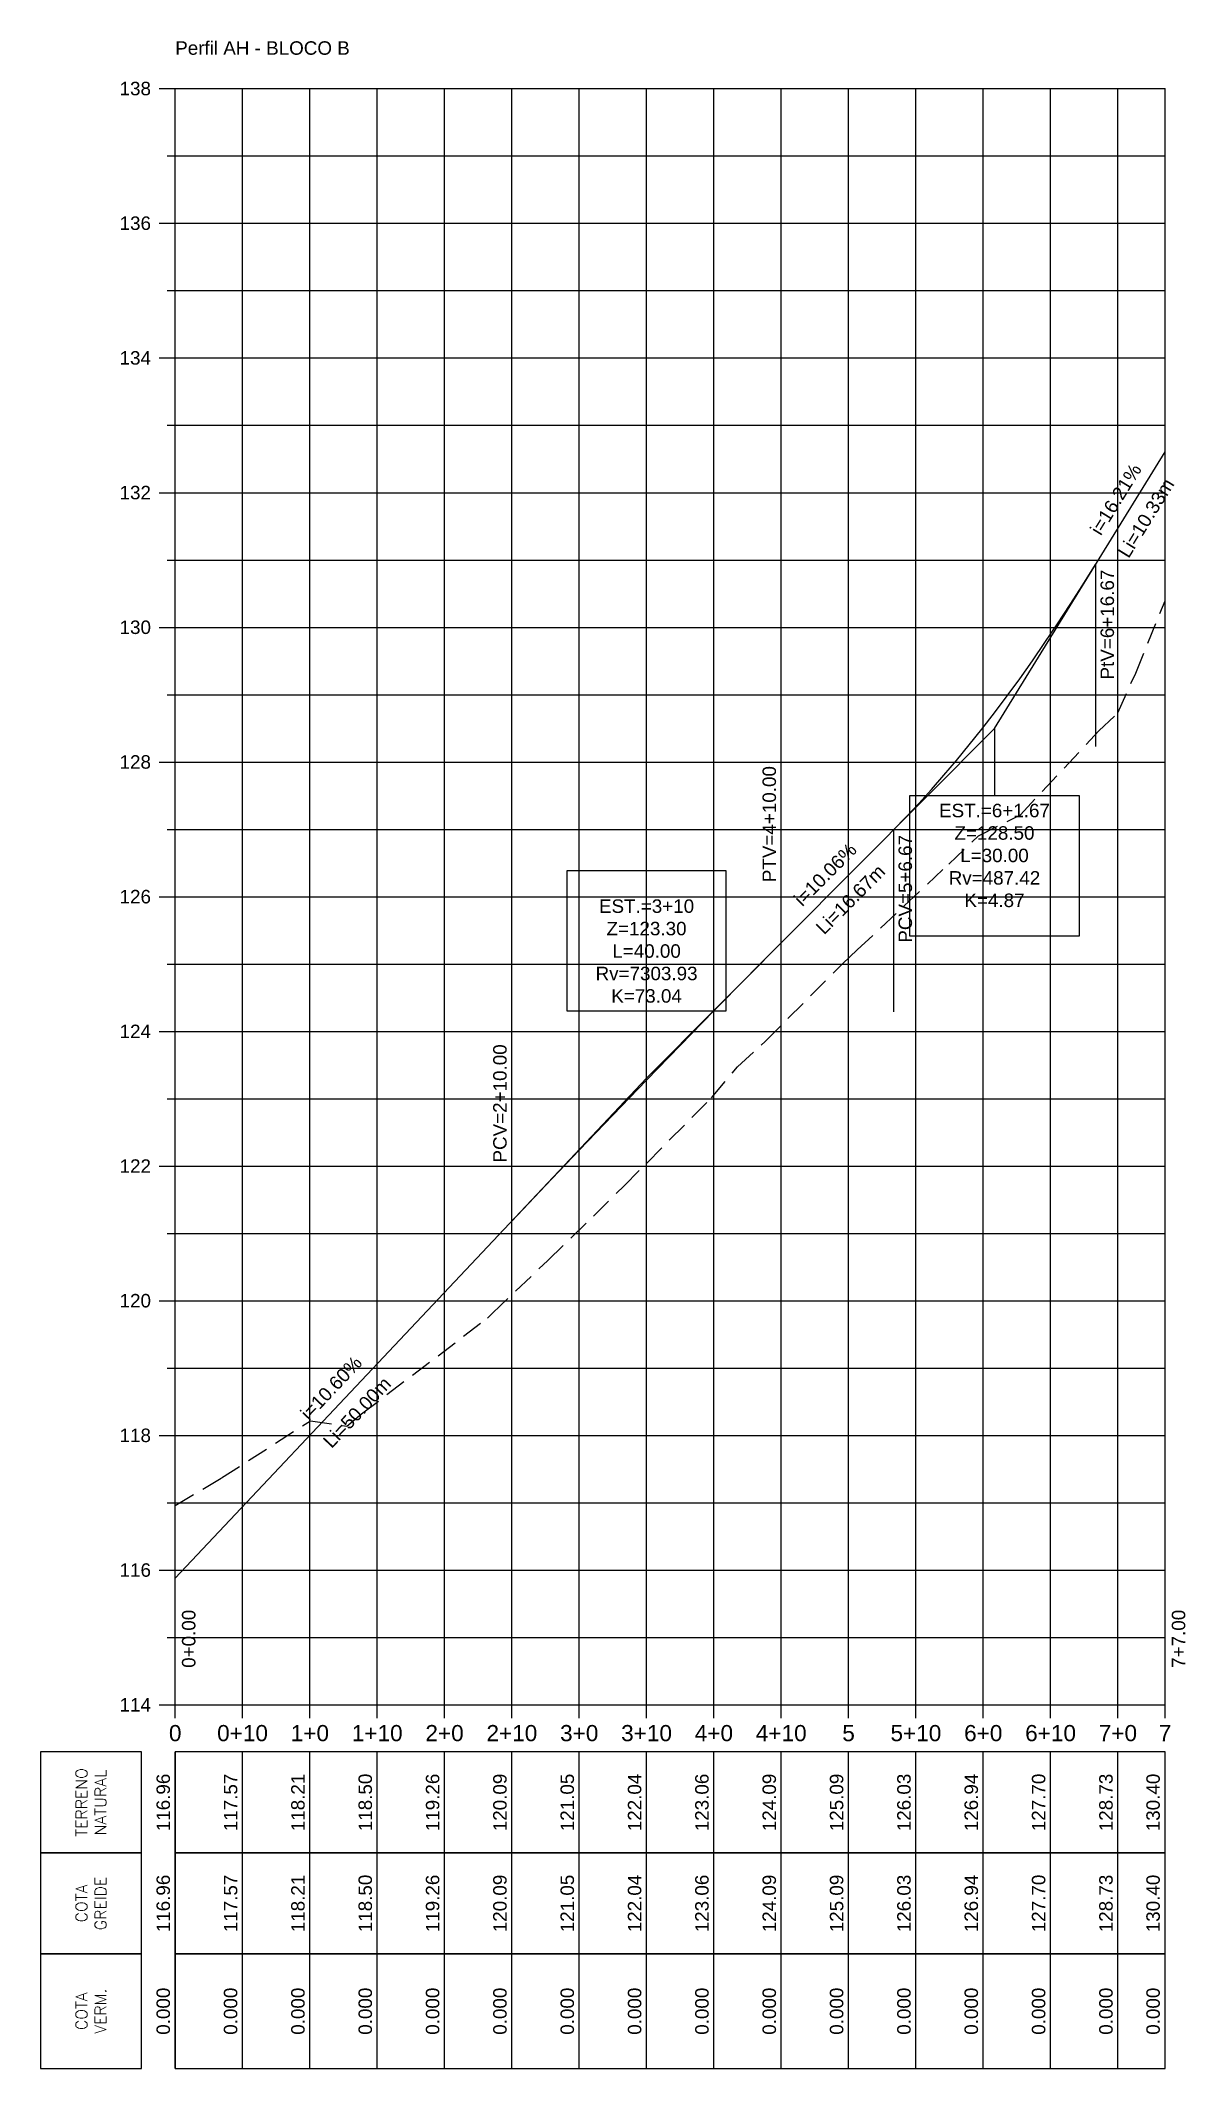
# Model space of a CAD drawing. Header units: metres. Extents: x 436314 to 439216, y 9612307 to 9615043.
# Drawn here: x 436824.7 to 436994.8, y 9612798.3 to 9613099.4 of the extents above; entities that cross this region are included whole.
import ezdxf

# ---------------------------------------------------------------- set-up
doc = ezdxf.new("R2010")
doc.units = ezdxf.units.M
doc.linetypes.add('HIDDEN', pattern=[9.525, 6.35, -3.175])
for name, color, linetype in [('Borda', 1, 'Continuous'), ('Cota', 2, 'Continuous'), ('COTA-TN', 7, 'Continuous'), ('Estacas', 7, 'Continuous'), ('Malha', 251, 'Continuous'), ('Perfil visualização', 7, 'Continuous'), ('PIs', 2, 'Continuous'), ('Plataforma 1', 10, 'Continuous'), ('Terreno', 3, 'HIDDEN'), ('TEXTO', 7, 'Continuous'), ('TXT-Curvas', 7, 'Continuous'), ('TXT-Estacas', 7, 'Continuous'), ('TXT-Perfil', 7, 'Continuous')]:
    doc.layers.add(name, color=color, linetype=linetype)
doc.styles.add('ARIAL', font='arial.ttf')
doc.styles.add('ROMANS', font='romans.shx')

msp = doc.modelspace()

# ---------------------------------------------------------------- texts
at = {"layer": 'Cota', "color": 2, "linetype": 'Continuous', "lineweight": -3, "char_height": 2, "attachment_point": 6, "style": 'ARIAL'}
for s, insert in [('{\\C256;138  }', (436841.14, 9613092.28)), ('{\\C256;136  }', (436841.14, 9613072.28)), ('{\\C256;134  }', (436841.14, 9613052.28)), ('{\\C256;132  }', (436841.14, 9613032.28)), ('{\\C256;130  }', (436841.14, 9613012.28)), ('{\\C256;128  }', (436841.14, 9612992.28)), ('{\\C256;126  }', (436841.14, 9612972.28)), ('{\\C256;124  }', (436841.14, 9612952.28)), ('{\\C256;122  }', (436841.14, 9612932.28)), ('{\\C256;120  }', (436841.14, 9612912.28)), ('{\\C256;118  }', (436841.14, 9612892.28)), ('{\\C256;116  }', (436841.14, 9612872.28)), ('{\\C256;114  }', (436841.14, 9612852.28))]:
    msp.add_mtext(s, dxfattribs=dict(at, insert=insert))
at = {"layer": 'Estacas', "color": 7, "linetype": 'Continuous', "lineweight": -3, "char_height": 2.4, "attachment_point": 2, "style": 'ARIAL'}
for s, insert in [('{\\C256;0}', (436844.74, 9612849.28)), ('{\\C256;0+10}', (436854.74, 9612849.28)), ('{\\C256;1+0}', (436864.74, 9612849.28)), ('{\\C256;1+10}', (436874.74, 9612849.28)), ('{\\C256;2+0}', (436884.74, 9612849.28)), ('{\\C256;2+10}', (436894.74, 9612849.28)), ('{\\C256;3+0}', (436904.74, 9612849.28)), ('{\\C256;3+10}', (436914.74, 9612849.28)), ('{\\C256;4+0}', (436924.74, 9612849.28)), ('{\\C256;4+10}', (436934.74, 9612849.28)), ('{\\C256;5}', (436944.74, 9612849.28)), ('{\\C256;5+10}', (436954.74, 9612849.28)), ('{\\C256;6+0}', (436964.74, 9612849.28)), ('{\\C256;6+10}', (436974.74, 9612849.28)), ('{\\C256;7+0}', (436984.74, 9612849.28)), ('{\\C256;7}', (436991.74, 9612849.28))]:
    msp.add_mtext(s, dxfattribs=dict(at, insert=insert))
at = {"layer": 'Perfil visualização', "color": 7, "linetype": 'Continuous', "lineweight": -3, "char_height": 1.7, "attachment_point": 5, "rotation": 90, "style": 'ROMANS'}
for s, insert in [('{\\C256;TERRENO\\PNATURAL}', (436832.24, 9612837.78)), ('{\\C256;COTA\\PGREIDE}', (436832.24, 9612822.78)), ('{\\C256;COTA\\PVERM.}', (436832.24, 9612806.78))]:
    msp.add_mtext(s, dxfattribs=dict(at, insert=insert))
at = {"layer": 'TEXTO', "color": 4, "linetype": 'Continuous', "lineweight": -3, "insert": (436844.74, 9613097.28), "char_height": 2, "attachment_point": 7, "style": 'ARIAL'}
msp.add_mtext('Perfil AH - BLOCO B', dxfattribs=at)
at = {"layer": 'TEXTO', "color": 7, "linetype": 'Continuous', "lineweight": -3, "char_height": 2, "style": 'ARIAL'}
for s, insert, attachment_point, rotation in [('i=16.21%', (436985.3, 9613030.76), 8, 58.3314), ('Li=10.33m', (436988.07, 9613029.05), 2, 58.3314), ('i=10.06%', (436942.01, 9612974.87), 8, 45.1613), ('Li=16.67m', (436944.32, 9612972.58), 2, 45.1613), ('i=10.60%', (436868.65, 9612898.63), 8, 46.6794), ('Li=50.00m', (436871.01, 9612896.4), 2, 46.6794)]:
    msp.add_mtext(s, dxfattribs=dict(at, insert=insert, attachment_point=attachment_point, rotation=rotation))
at = {"layer": 'TXT-Curvas', "color": 7, "linetype": 'Continuous', "lineweight": -3, "char_height": 2, "rotation": 90, "style": 'ARIAL'}
for s, insert, attachment_point in [('{\\C256;PtV=6+16.67}', (436982.16, 9613020.85), 3), ('{\\C256;PTV=4+10.00}', (436933.99, 9612991.68), 9), ('{\\C256;PCV=5+6.67}', (436952.16, 9612981.45), 3), ('{\\C256;PCV=2+10.00}', (436893.99, 9612950.36), 9)]:
    msp.add_mtext(s, dxfattribs=dict(at, insert=insert, attachment_point=attachment_point))
at = {"layer": 'TXT-Curvas', "color": 7, "linetype": 'Continuous', "lineweight": -3, "char_height": 2, "style": 'ARIAL'}
for s, insert, attachment_point in [('EST.=6+1.67\\PZ=128.50\\PL=30.00\\PRv=487.42\\PK=4.87', (436966.41, 9612986.08), 2), ('EST.=3+10\\PZ=123.30\\PL=40.00\\PRv=7303.93\\PK=73.04', (436914.74, 9612956.52), 8)]:
    msp.add_mtext(s, dxfattribs=dict(at, insert=insert, attachment_point=attachment_point))
at = {"layer": 'TXT-Estacas', "color": 7, "linetype": 'Continuous', "lineweight": -3, "char_height": 2, "attachment_point": 2, "rotation": 90, "style": 'ARIAL'}
for s, insert in [('0+0.00', (436845.74, 9612862.08)), ('7+7.00', (436992.74, 9612862.08))]:
    msp.add_mtext(s, dxfattribs=dict(at, insert=insert))
at = {"layer": 'TXT-Perfil', "color": 7, "linetype": 'Continuous', "lineweight": -3, "char_height": 2, "attachment_point": 8, "rotation": 90, "style": 'ARIAL'}
for s, insert in [('116.96', (436843.99, 9612837.78)), ('117.57', (436853.99, 9612837.78)), ('118.21', (436863.99, 9612837.78)), ('118.50', (436873.99, 9612837.78)), ('119.26', (436883.99, 9612837.78)), ('120.09', (436893.99, 9612837.78)), ('121.05', (436903.99, 9612837.78)), ('122.04', (436913.99, 9612837.78)), ('123.06', (436923.99, 9612837.78)), ('124.09', (436933.99, 9612837.78)), ('125.09', (436943.99, 9612837.78)), ('126.03', (436953.99, 9612837.78)), ('126.94', (436963.99, 9612837.78)), ('127.70', (436973.99, 9612837.78)), ('128.73', (436983.99, 9612837.78)), ('130.40', (436990.99, 9612837.78)), ('116.96', (436843.99, 9612822.78)), ('117.57', (436853.99, 9612822.78)), ('118.21', (436863.99, 9612822.78)), ('118.50', (436873.99, 9612822.78)), ('119.26', (436883.99, 9612822.78)), ('120.09', (436893.99, 9612822.78)), ('121.05', (436903.99, 9612822.78)), ('122.04', (436913.99, 9612822.78)), ('123.06', (436923.99, 9612822.78)), ('124.09', (436933.99, 9612822.78)), ('125.09', (436943.99, 9612822.78)), ('126.03', (436953.99, 9612822.78)), ('126.94', (436963.99, 9612822.78)), ('127.70', (436973.99, 9612822.78)), ('128.73', (436983.99, 9612822.78)), ('130.40', (436990.99, 9612822.78)), ('0.000', (436843.99, 9612806.78)), ('0.000', (436853.99, 9612806.78)), ('0.000', (436863.99, 9612806.78)), ('0.000', (436873.99, 9612806.78)), ('0.000', (436883.99, 9612806.78)), ('0.000', (436893.99, 9612806.78)), ('0.000', (436903.99, 9612806.78)), ('0.000', (436913.99, 9612806.78)), ('0.000', (436923.99, 9612806.78)), ('0.000', (436933.99, 9612806.78)), ('0.000', (436943.99, 9612806.78)), ('0.000', (436953.99, 9612806.78)), ('0.000', (436963.99, 9612806.78)), ('0.000', (436973.99, 9612806.78)), ('0.000', (436983.99, 9612806.78)), ('0.000', (436990.99, 9612806.78))]:
    msp.add_mtext(s, dxfattribs=dict(at, insert=insert))

# ---------------------------------------------------------------- linework, layer by layer
at = {"layer": 'Borda', "color": 3, "linetype": 'Continuous', "lineweight": -3}
for p, q in [((436842.34, 9613092.28), (436844.74, 9613092.28)), ((436843.54, 9613082.28), (436844.74, 9613082.28)), ((436842.34, 9613072.28), (436844.74, 9613072.28)), ((436843.54, 9613062.28), (436844.74, 9613062.28)), ((436842.34, 9613052.28), (436844.74, 9613052.28)), ((436843.54, 9613042.28), (436844.74, 9613042.28)), ((436842.34, 9613032.28), (436844.74, 9613032.28)), ((436843.54, 9613022.28), (436844.74, 9613022.28)), ((436842.34, 9613012.28), (436844.74, 9613012.28)), ((436843.54, 9613002.28), (436844.74, 9613002.28)), ((436842.34, 9612992.28), (436844.74, 9612992.28)), ((436843.54, 9612982.28), (436844.74, 9612982.28)), ((436842.34, 9612972.28), (436844.74, 9612972.28)), ((436843.54, 9612962.28), (436844.74, 9612962.28)), ((436842.34, 9612952.28), (436844.74, 9612952.28)), ((436843.54, 9612942.28), (436844.74, 9612942.28)), ((436842.34, 9612932.28), (436844.74, 9612932.28)), ((436843.54, 9612922.28), (436844.74, 9612922.28)), ((436842.34, 9612912.28), (436844.74, 9612912.28)), ((436843.54, 9612902.28), (436844.74, 9612902.28)), ((436842.34, 9612892.28), (436844.74, 9612892.28)), ((436843.54, 9612882.28), (436844.74, 9612882.28)), ((436842.34, 9612872.28), (436844.74, 9612872.28)), ((436843.54, 9612862.28), (436844.74, 9612862.28)), ((436842.34, 9612852.28), (436844.74, 9612852.28)), ((436842.34, 9612852.28), (436844.74, 9612852.28))]:
    msp.add_line(p, q, dxfattribs=at)
at = {"layer": 'Borda', "color": 1, "linetype": 'Continuous', "lineweight": -3}
for p, q in [((436844.74, 9612852.28), (436844.74, 9613092.28)), ((436844.74, 9613092.28), (436991.74, 9613092.28)), ((436991.74, 9612852.28), (436991.74, 9613092.28)), ((436844.74, 9612852.28), (436991.74, 9612852.28))]:
    msp.add_line(p, q, dxfattribs=at)
at = {"layer": 'COTA-TN', "color": 8, "linetype": 'Continuous', "lineweight": -3}
for p, q in [((436844.74, 9612798.28), (436844.74, 9612845.28)), ((436854.74, 9612798.28), (436854.74, 9612845.28)), ((436864.74, 9612798.28), (436864.74, 9612845.28)), ((436874.74, 9612798.28), (436874.74, 9612845.28)), ((436884.74, 9612798.28), (436884.74, 9612845.28)), ((436894.74, 9612798.28), (436894.74, 9612845.28)), ((436904.74, 9612798.28), (436904.74, 9612845.28)), ((436914.74, 9612798.28), (436914.74, 9612845.28)), ((436924.74, 9612798.28), (436924.74, 9612845.28)), ((436934.74, 9612798.28), (436934.74, 9612845.28)), ((436944.74, 9612798.28), (436944.74, 9612845.28)), ((436954.74, 9612798.28), (436954.74, 9612845.28)), ((436964.74, 9612798.28), (436964.74, 9612845.28)), ((436974.74, 9612798.28), (436974.74, 9612845.28)), ((436984.74, 9612798.28), (436984.74, 9612845.28)), ((436991.74, 9612798.28), (436991.74, 9612845.28))]:
    msp.add_line(p, q, dxfattribs=at)
for points in [[(436839.74, 9612830.28), (436839.74, 9612845.28), (436824.74, 9612845.28), (436824.74, 9612830.28)], [(436844.74, 9612830.28), (436991.74, 9612830.28), (436991.74, 9612845.28), (436844.74, 9612845.28)], [(436839.74, 9612815.28), (436839.74, 9612830.28), (436824.74, 9612830.28), (436824.74, 9612815.28)], [(436844.74, 9612815.28), (436991.74, 9612815.28), (436991.74, 9612830.28), (436844.74, 9612830.28)], [(436839.74, 9612798.28), (436839.74, 9612815.28), (436824.74, 9612815.28), (436824.74, 9612798.28)], [(436844.74, 9612798.28), (436991.74, 9612798.28), (436991.74, 9612815.28), (436844.74, 9612815.28)]]:
    msp.add_3dface(points, dxfattribs=at)
at = {"layer": 'Estacas', "color": 3, "linetype": 'Continuous', "lineweight": -3}
for p, q in [((436844.74, 9612850.28), (436844.74, 9612852.28)), ((436854.74, 9612850.28), (436854.74, 9612852.28)), ((436864.74, 9612850.28), (436864.74, 9612852.28)), ((436874.74, 9612850.28), (436874.74, 9612852.28)), ((436884.74, 9612850.28), (436884.74, 9612852.28)), ((436894.74, 9612850.28), (436894.74, 9612852.28)), ((436904.74, 9612850.28), (436904.74, 9612852.28)), ((436914.74, 9612850.28), (436914.74, 9612852.28)), ((436924.74, 9612850.28), (436924.74, 9612852.28)), ((436934.74, 9612850.28), (436934.74, 9612852.28)), ((436944.74, 9612850.28), (436944.74, 9612852.28)), ((436954.74, 9612850.28), (436954.74, 9612852.28)), ((436964.74, 9612850.28), (436964.74, 9612852.28)), ((436974.74, 9612850.28), (436974.74, 9612852.28)), ((436984.74, 9612850.28), (436984.74, 9612852.28)), ((436991.74, 9612850.28), (436991.74, 9612852.28))]:
    msp.add_line(p, q, dxfattribs=at)
at = {"layer": 'Malha', "color": 251, "linetype": 'Continuous', "lineweight": -3}
for p, q in [((436844.74, 9613092.28), (436991.74, 9613092.28)), ((436844.74, 9612852.28), (436844.74, 9613092.28)), ((436854.74, 9612852.28), (436854.74, 9613092.28)), ((436864.74, 9612852.28), (436864.74, 9613092.28)), ((436874.74, 9612852.28), (436874.74, 9613092.28)), ((436884.74, 9612852.28), (436884.74, 9613092.28)), ((436894.74, 9612852.28), (436894.74, 9613092.28)), ((436904.74, 9612852.28), (436904.74, 9613092.28)), ((436914.74, 9612852.28), (436914.74, 9613092.28)), ((436924.74, 9612852.28), (436924.74, 9613092.28)), ((436934.74, 9612852.28), (436934.74, 9613092.28)), ((436944.74, 9612852.28), (436944.74, 9613092.28)), ((436954.74, 9612852.28), (436954.74, 9613092.28)), ((436964.74, 9612852.28), (436964.74, 9613092.28)), ((436974.74, 9612852.28), (436974.74, 9613092.28)), ((436984.74, 9612852.28), (436984.74, 9613092.28)), ((436991.74, 9612852.28), (436991.74, 9613092.28)), ((436844.74, 9613082.28), (436991.74, 9613082.28)), ((436844.74, 9613072.28), (436991.74, 9613072.28)), ((436844.74, 9613062.28), (436991.74, 9613062.28)), ((436844.74, 9613052.28), (436991.74, 9613052.28)), ((436844.74, 9613042.28), (436991.74, 9613042.28)), ((436844.74, 9613032.28), (436991.74, 9613032.28)), ((436844.74, 9613022.28), (436991.74, 9613022.28)), ((436844.74, 9613012.28), (436991.74, 9613012.28)), ((436844.74, 9613002.28), (436991.74, 9613002.28)), ((436844.74, 9612992.28), (436991.74, 9612992.28)), ((436844.74, 9612982.28), (436991.74, 9612982.28)), ((436844.74, 9612972.28), (436991.74, 9612972.28)), ((436844.74, 9612962.28), (436991.74, 9612962.28)), ((436844.74, 9612952.28), (436991.74, 9612952.28)), ((436844.74, 9612942.28), (436991.74, 9612942.28)), ((436844.74, 9612932.28), (436991.74, 9612932.28)), ((436844.74, 9612922.28), (436991.74, 9612922.28)), ((436844.74, 9612912.28), (436991.74, 9612912.28)), ((436844.74, 9612902.28), (436991.74, 9612902.28)), ((436844.74, 9612892.28), (436991.74, 9612892.28)), ((436844.74, 9612882.28), (436991.74, 9612882.28)), ((436844.74, 9612872.28), (436991.74, 9612872.28)), ((436844.74, 9612862.28), (436991.74, 9612862.28)), ((436844.74, 9612852.28), (436991.74, 9612852.28)), ((436844.74, 9612852.28), (436991.74, 9612852.28))]:
    msp.add_line(p, q, dxfattribs=at)
at = {"layer": 'PIs', "color": 2, "linetype": 'Continuous', "lineweight": -3}
for p, q in [((436844.74, 9612852.28), (436844.74, 9613092.28)), ((436991.74, 9612852.28), (436991.74, 9613092.28))]:
    msp.add_line(p, q, dxfattribs=at)
at = {"layer": 'Plataforma 1', "color": 10, "linetype": 'Continuous', "lineweight": -3, "ltscale": 2}
for p, q in [((436966.41, 9612997.28), (436991.74, 9613038.34)), ((436979.54, 9613018.6), (436981.41, 9613021.6)), ((436977.66, 9613015.66), (436979.54, 9613018.6)), ((436975.79, 9613012.81), (436977.66, 9613015.66)), ((436973.91, 9613010.02), (436975.79, 9613012.81)), ((436970.16, 9613004.66), (436972.04, 9613007.3)), ((436972.04, 9613007.3), (436973.91, 9613010.02)), ((436968.29, 9613002.09), (436970.16, 9613004.66)), ((436966.41, 9612999.59), (436968.29, 9613002.09)), ((436964.54, 9612997.16), (436966.41, 9612999.59)), ((436914.74, 9612945.32), (436966.41, 9612997.28)), ((436962.66, 9612994.81), (436964.54, 9612997.16)), ((436958.91, 9612990.32), (436960.79, 9612992.53)), ((436960.79, 9612992.53), (436962.66, 9612994.81)), ((436957.04, 9612988.18), (436958.91, 9612990.32)), ((436955.16, 9612986.11), (436957.04, 9612988.18)), ((436951.41, 9612982.2), (436953.29, 9612984.12)), ((436953.29, 9612984.12), (436955.16, 9612986.11)), ((436929.74, 9612960.39), (436934.74, 9612965.43)), ((436924.74, 9612955.31), (436929.74, 9612960.39)), ((436919.74, 9612950.19), (436924.74, 9612955.31)), ((436914.74, 9612945.04), (436919.74, 9612950.19)), ((436844.74, 9612871.09), (436914.74, 9612945.32)), ((436909.74, 9612939.86), (436914.74, 9612945.04)), ((436904.74, 9612934.65), (436909.74, 9612939.86)), ((436899.74, 9612929.4), (436904.74, 9612934.65)), ((436894.74, 9612924.11), (436899.74, 9612929.4))]:
    msp.add_line(p, q, dxfattribs=at)
at = {"layer": 'Terreno', "color": 3, "linetype": 'HIDDEN', "lineweight": -3, "ltscale": 0.5}
for p, q in [((436987.38, 9613005.5), (436991.74, 9613016.24)), ((436984.74, 9612999.58), (436987.38, 9613005.5)), ((436981.91, 9612996.9), (436984.74, 9612999.58)), ((436970.25, 9612984.43), (436981.91, 9612996.9)), ((436964.04, 9612981.32), (436970.25, 9612984.43)), ((436959.62, 9612977.1), (436964.04, 9612981.32)), ((436946.01, 9612964.37), (436959.62, 9612977.1)), ((436932.37, 9612950.8), (436943.82, 9612962.29)), ((436943.82, 9612962.29), (436946.01, 9612964.37)), ((436928.27, 9612947.03), (436932.37, 9612950.8)), ((436924.38, 9612942.42), (436928.27, 9612947.03)), ((436911.4, 9612929.36), (436924.38, 9612942.42)), ((436906.84, 9612924.86), (436911.4, 9612929.36)), ((436900.08, 9612918.27), (436906.84, 9612924.86)), ((436891.85, 9612910.43), (436900.08, 9612918.27)), ((436872.4, 9612895.47), (436891.12, 9612909.72)), ((436891.12, 9612909.72), (436891.85, 9612910.43)), ((436851.63, 9612885.97), (436864.82, 9612894.46)), ((436864.82, 9612894.46), (436870.25, 9612893.64)), ((436870.25, 9612893.64), (436872.4, 9612895.47)), ((436844.74, 9612881.86), (436851.63, 9612885.97))]:
    msp.add_line(p, q, dxfattribs=at)
at = {"layer": 'TXT-Curvas', "color": 7, "linetype": 'Continuous', "lineweight": -3}
for p, q in [((436981.41, 9613021.6), (436981.41, 9612994.6)), ((436966.41, 9612997.28), (436966.41, 9612987.28)), ((436934.74, 9612965.43), (436934.74, 9612992.43)), ((436953.79, 9612987.28), (436953.79, 9612966.48)), ((436979.04, 9612987.28), (436953.79, 9612987.28)), ((436979.04, 9612966.48), (436979.04, 9612987.28)), ((436951.41, 9612982.2), (436951.41, 9612955.2)), ((436902.91, 9612976.12), (436902.91, 9612955.32)), ((436926.57, 9612976.12), (436902.91, 9612976.12)), ((436926.57, 9612955.32), (436926.57, 9612976.12)), ((436953.79, 9612966.48), (436979.04, 9612966.48)), ((436902.91, 9612955.32), (436926.57, 9612955.32)), ((436914.74, 9612945.32), (436914.74, 9612955.32)), ((436894.74, 9612924.11), (436894.74, 9612951.11))]:
    msp.add_line(p, q, dxfattribs=at)

msp.set_redraw_order([(e.dxf.handle, doc.entitydb.next_handle()) for e in msp.query("TEXT MTEXT ATTDEF DIMENSION ARC_DIMENSION")])  # texts and dimensions are drawn at this point

doc.saveas('drawing.dxf')
